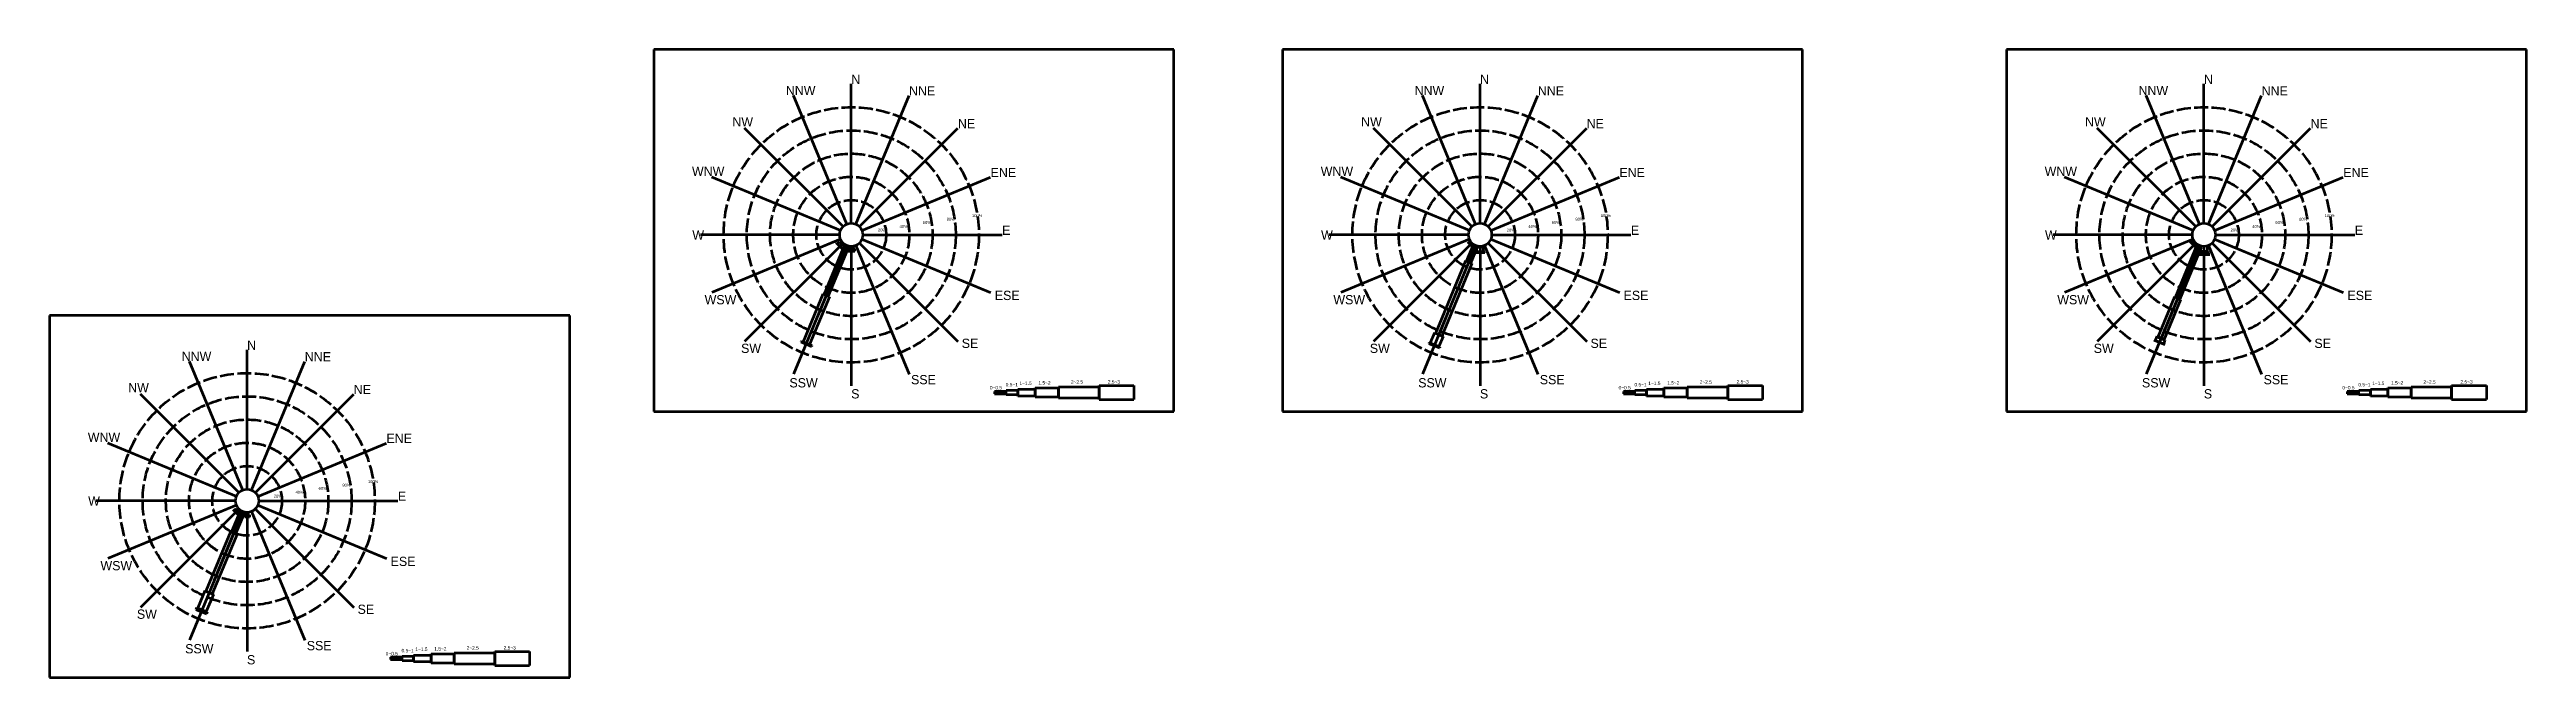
# Model space of a CAD drawing. Header units: millimetres. Extents: x -170 to 2823, y -461 to 80.
# Drawn here: x -170 to 1964, y -461 to 80 of the extents above; entities that cross this region are included whole.
import ezdxf

# ---------------------------------------------------------------- set-up
doc = ezdxf.new("R2010")
doc.units = ezdxf.units.MM
doc.linetypes.add('ACAD_ISO02W100', pattern=[15, 12, -3])
doc.layers.add('网格', color=7, linetype='Continuous')

msp = doc.modelspace()

# ---------------------------------------------------------------- texts
at = {"layer": '网格', "lineweight": 140}
for s, height, p in [('NNW', 8, (464.3, 40.4)), ('N', 8, (520.7, 50)), ('NNE', 8, (570.5, 40.1)), ('NNW', 8, (1006.2, 40.4)), ('N', 8, (1062.6, 50)), ('NNE', 8, (1112.4, 40.1)), ('NNW', 8, (1630.1, 40.4)), ('N', 8, (1686.5, 50)), ('NNE', 8, (1736.2, 40.1)), ('NW', 8, (418.2, 13.4)), ('NW', 8, (960.1, 13.4)), ('NW', 8, (1584, 13.4)), ('NE', 8, (612.6, 11.9)), ('NE', 8, (1154.5, 11.9)), ('NE', 8, (1778.4, 11.9)), ('WNW', 8, (383.4, -29.2)), ('WNW', 8, (925.3, -29.2)), ('WNW', 8, (1549.2, -29.2)), ('ENE', 8, (640.8, -30.3)), ('ENE', 8, (1182.7, -30.3)), ('ENE', 8, (1806.6, -30.3)), ('W', 8, (383.7, -84.2)), ('E', 8, (650.7, -80)), ('W', 8, (925.6, -84.2)), ('E', 8, (1192.6, -80)), ('W', 8, (1549.5, -84.2)), ('E', 8, (1816.5, -80)), ('WSW', 8, (394.3, -139.9)), ('ESE', 8, (644.4, -136.2)), ('WSW', 8, (936.2, -139.9)), ('ESE', 8, (1186.3, -136.2)), ('WSW', 8, (1560.1, -139.9)), ('ESE', 8, (1810.2, -136.2)), ('SE', 8, (615.9, -177.5)), ('SE', 8, (1157.8, -177.5)), ('SE', 8, (1781.7, -177.5)), ('NNW', 8, (-56.4, -188.7)), ('N', 8, (0, -179.2)), ('NNE', 8, (49.7, -189.1)), ('SW', 8, (425.7, -181.8)), ('SW', 8, (967.6, -181.8)), ('SW', 8, (1591.5, -181.8)), ('NW', 8, (-102.5, -215.7)), ('NE', 8, (91.9, -217.3)), ('SSW', 8, (467.4, -211.5)), ('S', 8, (520.6, -221)), ('SSE', 8, (572.2, -208.8)), ('0~0.5', 3, (640.1, -213.2)), ('0.5~1', 3, (653.8, -210.6)), ('1~1.5', 3, (665.7, -209.4)), ('1.5~2', 3, (682, -209.1)), ('2~2.5', 3, (710, -208.3)), ('2.5~3', 3, (741.8, -208.2)), ('SSW', 8, (1009.3, -211.5)), ('S', 8, (1062.5, -221)), ('SSE', 8, (1114.1, -208.8)), ('0~0.5', 3, (1182, -213.2)), ('0.5~1', 3, (1195.7, -210.6)), ('1~1.5', 3, (1207.6, -209.4)), ('1.5~2', 3, (1223.9, -209.1)), ('2~2.5', 3, (1251.9, -208.3)), ('2.5~3', 3, (1283.7, -208.2)), ('SSW', 8, (1633.1, -211.5)), ('S', 8, (1686.4, -221)), ('SSE', 8, (1737.9, -208.8)), ('0~0.5', 3, (1805.8, -213.2)), ('0.5~1', 3, (1819.6, -210.6)), ('1~1.5', 3, (1831.5, -209.4)), ('1.5~2', 3, (1847.8, -209.1)), ('2~2.5', 3, (1875.7, -208.3)), ('2.5~3', 3, (1907.6, -208.2)), ('WNW', 8, (-137.3, -258.4)), ('ENE', 8, (120.1, -259.4)), ('W', 8, (-137, -313.4)), ('E', 8, (130, -309.2)), ('WSW', 8, (-126.4, -369.1)), ('ESE', 8, (123.7, -365.4)), ('SW', 8, (-95, -410.9)), ('SE', 8, (95.2, -406.7)), ('SSW', 8, (-53.4, -440.7)), ('S', 8, (-0.1, -450.2)), ('SSE', 8, (51.4, -438)), ('0~0.5', 3, (119.4, -442.4)), ('0.5~1', 3, (133.1, -439.8)), ('1~1.5', 3, (145, -438.6)), ('1.5~2', 3, (161.3, -438.3)), ('2~2.5', 3, (189.2, -437.5)), ('2.5~3', 3, (221.1, -437.4))]:
    msp.add_text(s, height=height, dxfattribs=at).set_placement(p)
at = {"layer": '网格', "linetype": 'ACAD_ISO02W100', "lineweight": 100, "char_height": 2.5, "attachment_point": 1}
for s, insert in [('100%', (624.8, -62.2)), ('100%', (1166.7, -62.2)), ('100%', (1790.6, -62.2)), ('20%', (543.7, -74.7)), ('40%', (562.4, -71.5)), ('60%', (582.3, -68.1)), ('80%', (602.9, -65.3)), ('20%', (1085.6, -74.7)), ('40%', (1104.3, -71.5)), ('60%', (1124.3, -68.1)), ('80%', (1144.8, -65.3)), ('20%', (1709.5, -74.7)), ('40%', (1728.2, -71.5)), ('60%', (1748.1, -68.1)), ('80%', (1768.6, -65.3)), ('60%', (61.6, -297.3)), ('80%', (82.1, -294.5)), ('100%', (104.1, -291.4)), ('20%', (23, -303.9)), ('40%', (41.7, -300.6))]:
    msp.add_mtext_dynamic_manual_height_columns(s, width=8.688, gutter_width=12.5, heights=[0], dxfattribs=dict(at, insert=insert))

# ---------------------------------------------------------------- linework, layer by layer
at = {"linetype": 'Continuous', "lineweight": 100}
for p, q in [((520.7, -70), (520.7, 50)), ((1062.6, -70), (1062.6, 50)), ((1686.5, -70), (1686.5, 50)), ((516.9, -70.8), (471, 40.1)), ((524.5, -70.8), (570.5, 40.1)), ((1058.8, -70.8), (1012.9, 40.1)), ((1066.4, -70.8), (1112.4, 40.1)), ((1682.7, -70.8), (1636.7, 40.1)), ((1690.3, -70.8), (1736.2, 40.1)), ((513.6, -72.9), (428.8, 11.9)), ((527.8, -72.9), (612.6, 11.9)), ((1055.5, -72.9), (970.7, 11.9)), ((1069.7, -72.9), (1154.5, 11.9)), ((1679.4, -72.9), (1594.6, 11.9)), ((1693.6, -72.9), (1778.4, 11.9)), ((511.5, -76.2), (400.6, -30.3)), ((529.9, -76.2), (640.8, -30.3)), ((1053.4, -76.2), (942.5, -30.3)), ((1071.9, -76.2), (1182.7, -30.3)), ((1677.3, -76.2), (1566.4, -30.3)), ((1695.7, -76.2), (1806.6, -30.3)), ((510.7, -80), (390.7, -80)), ((511.5, -83.8), (400.6, -129.7)), ((529.9, -83.8), (640.8, -129.7)), ((530.7, -80), (650.7, -80)), ((1052.6, -80), (932.6, -80)), ((1053.4, -83.8), (942.5, -129.7)), ((1071.9, -83.8), (1182.7, -129.7)), ((1072.6, -80), (1192.6, -80)), ((1676.5, -80), (1556.5, -80)), ((1677.3, -83.8), (1566.4, -129.7)), ((1695.7, -83.8), (1806.6, -129.7)), ((1696.5, -80), (1816.5, -80)), ((513.6, -87.1), (428.8, -171.9)), ((516.9, -89.2), (471, -200.1)), ((520.7, -90), (520.7, -210)), ((524.5, -89.2), (570.5, -200.1)), ((527.8, -87.1), (612.6, -171.9)), ((1055.5, -87.1), (970.7, -171.9)), ((1058.8, -89.2), (1012.9, -200.1)), ((1062.6, -90), (1062.6, -210)), ((1066.4, -89.2), (1112.4, -200.1)), ((1069.7, -87.1), (1154.5, -171.9)), ((1679.4, -87.1), (1594.6, -171.9)), ((1682.7, -89.2), (1636.7, -200.1)), ((1686.5, -90), (1686.5, -210)), ((1690.3, -89.2), (1736.2, -200.1)), ((1693.6, -87.1), (1778.4, -171.9)), ((-3.8, -300), (-49.7, -189.1)), ((0, -299.2), (0, -179.2)), ((3.8, -300), (49.7, -189.1)), ((664.2, -218.9), (664.2, -212.9)), ((664.2, -212.9), (679.2, -212.9)), ((679.2, -219.9), (679.2, -211.9)), ((679.2, -211.9), (699.2, -211.9)), ((679.2, -212.9), (679.2, -218.9)), ((699.2, -220.9), (699.2, -210.9)), ((699.2, -210.9), (734.2, -210.9)), ((699.2, -211.9), (699.2, -219.9)), ((734.2, -210.9), (734.2, -220.9)), ((1206.1, -218.9), (1206.1, -212.9)), ((1206.1, -212.9), (1221.1, -212.9)), ((1221.1, -219.9), (1221.1, -211.9)), ((1221.1, -211.9), (1241.1, -211.9)), ((1221.1, -212.9), (1221.1, -218.9)), ((1241.1, -220.9), (1241.1, -210.9)), ((1241.1, -210.9), (1276.1, -210.9)), ((1241.1, -211.9), (1241.1, -219.9)), ((1276.1, -210.9), (1276.1, -220.9)), ((1830, -218.9), (1830, -212.9)), ((1830, -212.9), (1845, -212.9)), ((1845, -219.9), (1845, -211.9)), ((1845, -211.9), (1865, -211.9)), ((1845, -212.9), (1845, -218.9)), ((1865, -220.9), (1865, -210.9)), ((1865, -210.9), (1900, -210.9)), ((1865, -211.9), (1865, -219.9)), ((1900, -210.9), (1900, -220.9)), ((-7.1, -302.1), (-91.9, -217.3)), ((7.1, -302.1), (91.9, -217.3)), ((644.2, -214.9), (644.2, -216.9)), ((654.2, -214.9), (644.2, -214.9)), ((644.2, -216.9), (654.2, -216.9)), ((654.2, -217.9), (654.2, -213.9)), ((654.2, -213.9), (664.2, -213.9)), ((654.2, -216.9), (654.2, -214.9)), ((664.2, -217.9), (654.2, -217.9)), ((664.2, -213.9), (664.2, -217.9)), ((679.2, -218.9), (664.2, -218.9)), ((699.2, -219.9), (679.2, -219.9)), ((734.2, -220.9), (699.2, -220.9)), ((1186.1, -214.9), (1186.1, -216.9)), ((1196.1, -214.9), (1186.1, -214.9)), ((1186.1, -216.9), (1196.1, -216.9)), ((1196.1, -217.9), (1196.1, -213.9)), ((1196.1, -213.9), (1206.1, -213.9)), ((1196.1, -216.9), (1196.1, -214.9)), ((1206.1, -217.9), (1196.1, -217.9)), ((1206.1, -213.9), (1206.1, -217.9)), ((1221.1, -218.9), (1206.1, -218.9)), ((1241.1, -219.9), (1221.1, -219.9)), ((1276.1, -220.9), (1241.1, -220.9)), ((1810, -214.9), (1810, -216.9)), ((1820, -214.9), (1810, -214.9)), ((1810, -216.9), (1820, -216.9)), ((1820, -217.9), (1820, -213.9)), ((1820, -213.9), (1830, -213.9)), ((1820, -216.9), (1820, -214.9)), ((1830, -217.9), (1820, -217.9)), ((1830, -213.9), (1830, -217.9)), ((1845, -218.9), (1830, -218.9)), ((1865, -219.9), (1845, -219.9)), ((1900, -220.9), (1865, -220.9)), ((-9.2, -305.4), (-120.1, -259.4)), ((9.2, -305.4), (120.1, -259.4)), ((-10, -309.2), (-130, -309.2)), ((-9.2, -313), (-120.1, -358.9)), ((-7.1, -316.3), (-91.9, -401.1)), ((-3.8, -318.4), (-49.7, -429.3)), ((0, -319.2), (0, -439.2)), ((3.8, -318.4), (49.7, -429.3)), ((7.1, -316.3), (91.9, -401.1)), ((9.2, -313), (120.1, -358.9)), ((10, -309.2), (130, -309.2)), ((123.5, -444.1), (123.5, -446.1)), ((133.5, -444.1), (123.5, -444.1)), ((123.5, -446.1), (133.5, -446.1)), ((133.5, -447.1), (133.5, -443.1)), ((133.5, -443.1), (143.5, -443.1)), ((133.5, -446.1), (133.5, -444.1)), ((143.5, -447.1), (133.5, -447.1)), ((143.5, -448.1), (143.5, -442.1)), ((143.5, -442.1), (158.5, -442.1)), ((143.5, -443.1), (143.5, -447.1)), ((158.5, -448.1), (143.5, -448.1)), ((158.5, -449.1), (158.5, -441.1)), ((158.5, -441.1), (178.5, -441.1)), ((158.5, -442.1), (158.5, -448.1)), ((178.5, -450.1), (178.5, -440.1)), ((178.5, -440.1), (213.5, -440.1)), ((178.5, -441.1), (178.5, -449.1)), ((213.5, -440.1), (213.5, -450.1)), ((178.5, -449.1), (158.5, -449.1)), ((213.5, -450.1), (178.5, -450.1))]:
    msp.add_line(p, q, dxfattribs=at)
at = {"linetype": 'ACAD_ISO02W100', "lineweight": 100}
for centre in [(520.7, -80), (1062.6, -80), (1686.5, -80), (0, -309.2)]:
    msp.add_circle(centre, 30, dxfattribs=at)
at = {"layer": '网格', "lineweight": 140}
for p, q in [((350.4, 79.7), (350.4, -232.3)), ((798.7, 79.7), (350.4, 79.7)), ((798.7, -232.3), (798.7, 79.7)), ((892.3, 79.7), (892.3, -232.3)), ((1340.6, 79.7), (892.3, 79.7)), ((1340.6, -232.3), (1340.6, 79.7)), ((1516.2, 79.7), (1516.2, -232.3)), ((1964.5, 79.7), (1516.2, 79.7)), ((1964.5, -232.3), (1964.5, 79.7)), ((1674, -85.4), (1674.1, -85.3)), ((1681.1, -92.4), (1674, -85.4)), ((1674.1, -85.3), (1681.2, -92.4)), ((1674.8, -86), (1676, -84.9)), ((1676, -84.9), (1681.6, -90.5)), ((1676.7, -85.6), (1677.6, -84.6)), ((516.9, -89.2), (502.9, -123.1)), ((507.9, -87.1), (508.1, -87)), ((513.6, -92.8), (507.9, -87.1)), ((508.1, -87), (513.7, -92.7)), ((508.8, -87.7), (510.5, -85.9)), ((513, -92), (508.8, -87.7)), ((510.5, -85.9), (514.8, -90.2)), ((510.9, -89.8), (510.7, -90)), ((512.6, -88.1), (510.9, -89.8)), ((511.2, -86.6), (512.4, -85.5)), ((511.2, -86.6), (514.1, -89.5)), ((513.6, -87.1), (512.6, -88.1)), ((514.8, -90.2), (513, -92)), ((513.7, -92.7), (513.6, -92.8)), ((514.1, -89.5), (515.2, -88.3)), ((517.7, -94), (517.7, -92.1)), ((523.7, -92.1), (517.7, -92.1)), ((517.7, -94), (523.7, -94)), ((518.7, -92.1), (518.7, -89.8)), ((518.7, -92.1), (522.7, -92.1)), ((520.7, -90), (520.7, -92.1)), ((520.7, -92.1), (520.7, -94)), ((522.7, -92.1), (522.7, -89.8)), ((523.7, -94), (523.7, -92.1)), ((1056.7, -94.3), (1030.8, -156.8)), ((1051, -102.8), (1054.7, -104.3)), ((1052, -86.4), (1052.2, -86.2)), ((1056.3, -90.6), (1052, -86.4)), ((1052.2, -86.2), (1056.4, -90.5)), ((1052.9, -86.9), (1054.1, -85.7)), ((1055.8, -89.9), (1052.9, -86.9)), ((1054.1, -85.7), (1056.9, -88.6)), ((1054.3, -88.3), (1054.1, -88.5)), ((1055.5, -87.1), (1054.3, -88.3)), ((1054.8, -86.4), (1054.9, -86.3)), ((1056.2, -87.8), (1054.8, -86.4)), ((1055.5, -87.1), (1055.5, -87.1)), ((1056.9, -88.6), (1055.8, -89.9)), ((1056.2, -87.8), (1056.3, -87.7)), ((1056.4, -90.5), (1056.3, -90.6)), ((1066.6, -94.6), (1058.6, -94.6)), ((1058.6, -94.6), (1058.6, -95.2)), ((1058.6, -95.2), (1066.6, -95.2)), ((1065.6, -90.7), (1059.6, -90.7)), ((1059.6, -90.7), (1059.6, -94.6)), ((1059.6, -94.6), (1065.6, -94.6)), ((1061.6, -90.7), (1061.6, -89.9)), ((1061.6, -90.7), (1063.6, -90.7)), ((1062.6, -90), (1062.6, -90.7)), ((1062.6, -90.7), (1062.6, -94.6)), ((1062.6, -94.6), (1062.6, -95.2)), ((1063.6, -90.7), (1063.6, -89.9)), ((1065.6, -94.6), (1065.6, -90.7)), ((1066.6, -95.2), (1066.6, -94.6)), ((1662, -133.8), (1680.5, -89.3)), ((1682.3, -90.1), (1663.9, -134.6)), ((1684.2, -90.8), (1665.7, -135.4)), ((1680.5, -91.7), (1674.8, -86)), ((1680.9, -89.8), (1676.7, -85.6)), ((1677.7, -88.8), (1677.6, -88.9)), ((1678.8, -87.7), (1677.7, -88.8)), ((1679.4, -87.1), (1678.8, -87.7)), ((1680.5, -89.3), (1684.2, -90.8)), ((1681.6, -90.5), (1680.5, -91.7)), ((1680.9, -89.8), (1681.9, -88.9)), ((1681.2, -92.4), (1681.1, -92.4)), ((1681.4, -89.7), (1681.8, -88.8)), ((1681.4, -89.7), (1683.2, -90.5)), ((1691.5, -96.9), (1681.5, -96.9)), ((1681.5, -96.9), (1681.5, -97)), ((1681.5, -97), (1691.5, -97)), ((1682.7, -89.2), (1682.3, -90.1)), ((1690.5, -94.4), (1682.5, -94.4)), ((1682.5, -94.4), (1682.5, -96.9)), ((1682.5, -96.9), (1690.5, -96.9)), ((1683.2, -90.5), (1683.6, -89.6)), ((1683.5, -94.4), (1683.5, -89.5)), ((1683.5, -94.4), (1689.5, -94.4)), ((1686.5, -90), (1686.5, -94.4)), ((1686.5, -94.4), (1686.5, -96.9)), ((1686.5, -96.9), (1686.5, -97)), ((1689.5, -94.4), (1689.5, -89.5)), ((1690.5, -96.9), (1690.5, -94.4)), ((1691.5, -97), (1691.5, -96.9)), ((502.9, -123.1), (485.8, -164.3)), ((1668, -124.5), (1653.7, -159.2)), ((501.8, -133.4), (496.3, -131.1)), ((1034, -149.1), (1028.4, -162.7)), ((1661.1, -133.5), (1646.8, -168.1)), ((1663.9, -134.6), (1649.5, -169.2)), ((1657.9, -149.1), (1652.2, -162.7)), ((1652.3, -170.4), (1666.6, -135.7)), ((1666.6, -135.7), (1661.1, -133.5)), ((1662, -133.8), (1665.7, -135.4)), ((-170.3, -149.5), (-170.3, -461.4)), ((278, -149.5), (-170.3, -149.5)), ((278, -461.4), (278, -149.5)), ((485.8, -164.3), (485.5, -164.9)), ((1023.3, -164.5), (1019.7, -173.2)), ((1023.3, -164.5), (1030.7, -167.5)), ((1027.2, -165.5), (1026.9, -166.3)), ((1030.7, -167.5), (1027.1, -176.2)), ((1030.8, -156.8), (1027.2, -165.5)), ((1027.9, -163.8), (1027.2, -165.6)), ((1028.4, -162.7), (1027.9, -163.8)), ((1652.8, -174.5), (1643.5, -170.7)), ((1643.5, -170.7), (1643.5, -170.8)), ((1643.5, -170.8), (1652.7, -174.6)), ((1645.8, -167.7), (1644.5, -171)), ((1653.2, -170.8), (1645.8, -167.7)), ((1646.8, -168.1), (1652.3, -170.4)), ((1649.5, -169.2), (1648.1, -172.6)), ((1651.8, -163.8), (1651.7, -163.9)), ((1651.8, -174.1), (1653.2, -170.8)), ((1653.7, -159.2), (1652.3, -162.5)), ((477.4, -171.6), (477.1, -172.2)), ((477.1, -172.2), (486.3, -176.1)), ((477.4, -171.6), (486.6, -175.4)), ((479.2, -172.3), (484.8, -174.6)), ((486.6, -175.4), (486.3, -176.1)), ((1018.8, -172.8), (1018.4, -173.6)), ((1018.4, -173.6), (1027.7, -177.4)), ((1018.8, -172.8), (1028, -176.6)), ((1019.7, -173.2), (1027.1, -176.2)), ((1028, -176.6), (1027.7, -177.4)), ((1644.5, -171), (1651.8, -174.1)), ((1648.1, -172.6), (1648.1, -172.7)), ((1652.7, -174.6), (1652.8, -174.5)), ((350.4, -232.3), (798.7, -232.3)), ((892.3, -232.3), (1340.6, -232.3)), ((1516.2, -232.3), (1964.5, -232.3)), ((-12, -316.9), (-12.1, -317)), ((-12.1, -317), (-7.8, -321.3)), ((-7.7, -321.1), (-12, -316.9)), ((-11.2, -317.6), (-9.5, -315.8)), ((-8.4, -320.4), (-11.2, -317.6)), ((-9.8, -319), (-10, -319.2)), ((-9.5, -315.8), (-6.6, -318.7)), ((-8.8, -316.5), (-7.7, -315.5)), ((-8.8, -316.5), (-7.4, -318)), ((-6.6, -318.7), (-8.4, -320.4)), ((-7.1, -316.3), (-8.1, -317.3)), ((-7.4, -318), (-6.3, -316.9)), ((-6, -318.5), (-2.3, -320)), ((-5.1, -318.9), (-4.7, -318)), ((-3.2, -319.6), (-5.1, -318.9)), ((-3.2, -319.6), (-2.9, -318.8)), ((-1, -319.1), (-1, -321.3)), ((1, -321.3), (1, -319.1)), ((-7.8, -321.3), (-7.7, -321.1)), ((-2, -321.3), (2, -321.3)), ((-2, -323.2), (-2, -321.3)), ((2, -323.2), (-2, -323.2)), ((-1, -321.3), (1, -321.3)), ((2, -321.3), (2, -323.2)), ((-43.5, -401.1), (-44.2, -402.9)), ((-44.2, -402.9), (-35, -406.7)), ((-43.5, -401.1), (-34.3, -405)), ((-36.5, -386.8), (-42.6, -401.5)), ((-36.5, -386.8), (-29.1, -389.9)), ((-34.7, -393), (-35.4, -394.7)), ((-29.1, -389.9), (-35.2, -404.6)), ((-34.3, -405), (-35, -406.7)), ((-34.3, -391.9), (-34.7, -393)), ((-170.3, -461.4), (278, -461.4))]:
    msp.add_line(p, q, dxfattribs=at)
at = {"layer": '网格', "lineweight": 100}
for p, q in [((513.4, -97.7), (492.1, -149.1)), ((497.2, -131.5), (515.1, -88.3)), ((500.9, -133.1), (518.8, -89.8)), ((1050.1, -102.4), (1024.2, -164.9)), ((1055.6, -104.7), (1029.8, -167.2)), ((1055.3, -97.7), (1034, -149.1)), ((1050.1, -102.4), (1055.6, -104.7)), ((1051, -102.8), (1057, -88.3)), ((1054.7, -104.3), (1060.7, -89.8)), ((496.3, -131.1), (479.2, -172.3)), ((501.8, -133.4), (484.8, -174.6)), ((734.2, -221.9), (734.2, -209.9)), ((734.2, -209.9), (764.2, -209.9)), ((764.2, -209.9), (764.2, -221.9)), ((1276.1, -221.9), (1276.1, -209.9)), ((1276.1, -209.9), (1306.1, -209.9)), ((1306.1, -209.9), (1306.1, -221.9)), ((1900, -221.9), (1900, -209.9)), ((1900, -209.9), (1930, -209.9)), ((1930, -209.9), (1930, -221.9)), ((734.2, -221.9), (764.2, -221.9)), ((1276.1, -221.9), (1306.1, -221.9)), ((1900, -221.9), (1930, -221.9)), ((-13.4, -336.2), (-6, -318.5)), ((-9.7, -337.8), (-2.3, -320)), ((-14.3, -335.9), (-35.6, -387.2)), ((-8.7, -338.1), (-30, -389.5)), ((-7.3, -326.9), (-28.6, -378.3)), ((-14.3, -335.9), (-8.7, -338.1)), ((213.5, -451.1), (213.5, -439.1)), ((213.5, -439.1), (243.5, -439.1)), ((243.5, -439.1), (243.5, -451.1)), ((213.5, -451.1), (243.5, -451.1))]:
    msp.add_line(p, q, dxfattribs=at)
at = {"layer": '网格', "linetype": 'ACAD_ISO02W100', "lineweight": 100}
for centre, radius in [((520.7, -80), 110), ((1062.6, -80), 110), ((1686.5, -80), 110), ((520.7, -80), 90), ((1062.6, -80), 90), ((1686.5, -80), 90), ((520.7, -80), 70), ((1062.6, -80), 70), ((1686.5, -80), 70), ((520.7, -80), 50), ((1062.6, -80), 50), ((1686.5, -80), 50), ((0, -309.2), 110), ((0, -309.2), 90), ((0, -309.2), 70), ((0, -309.2), 50)]:
    msp.add_circle(centre, radius, dxfattribs=at)
at = {"layer": '网格', "linetype": 'ByBlock', "lineweight": 200}
for centre in [(520.7, -80), (1062.6, -80), (1686.5, -80), (0, -309.2)]:
    msp.add_circle(centre, 10, dxfattribs=at)

msp.set_redraw_order([(e.dxf.handle, doc.entitydb.next_handle()) for e in msp.query("TEXT MTEXT ATTDEF DIMENSION ARC_DIMENSION")])  # texts and dimensions are drawn at this point

doc.saveas('drawing.dxf')
